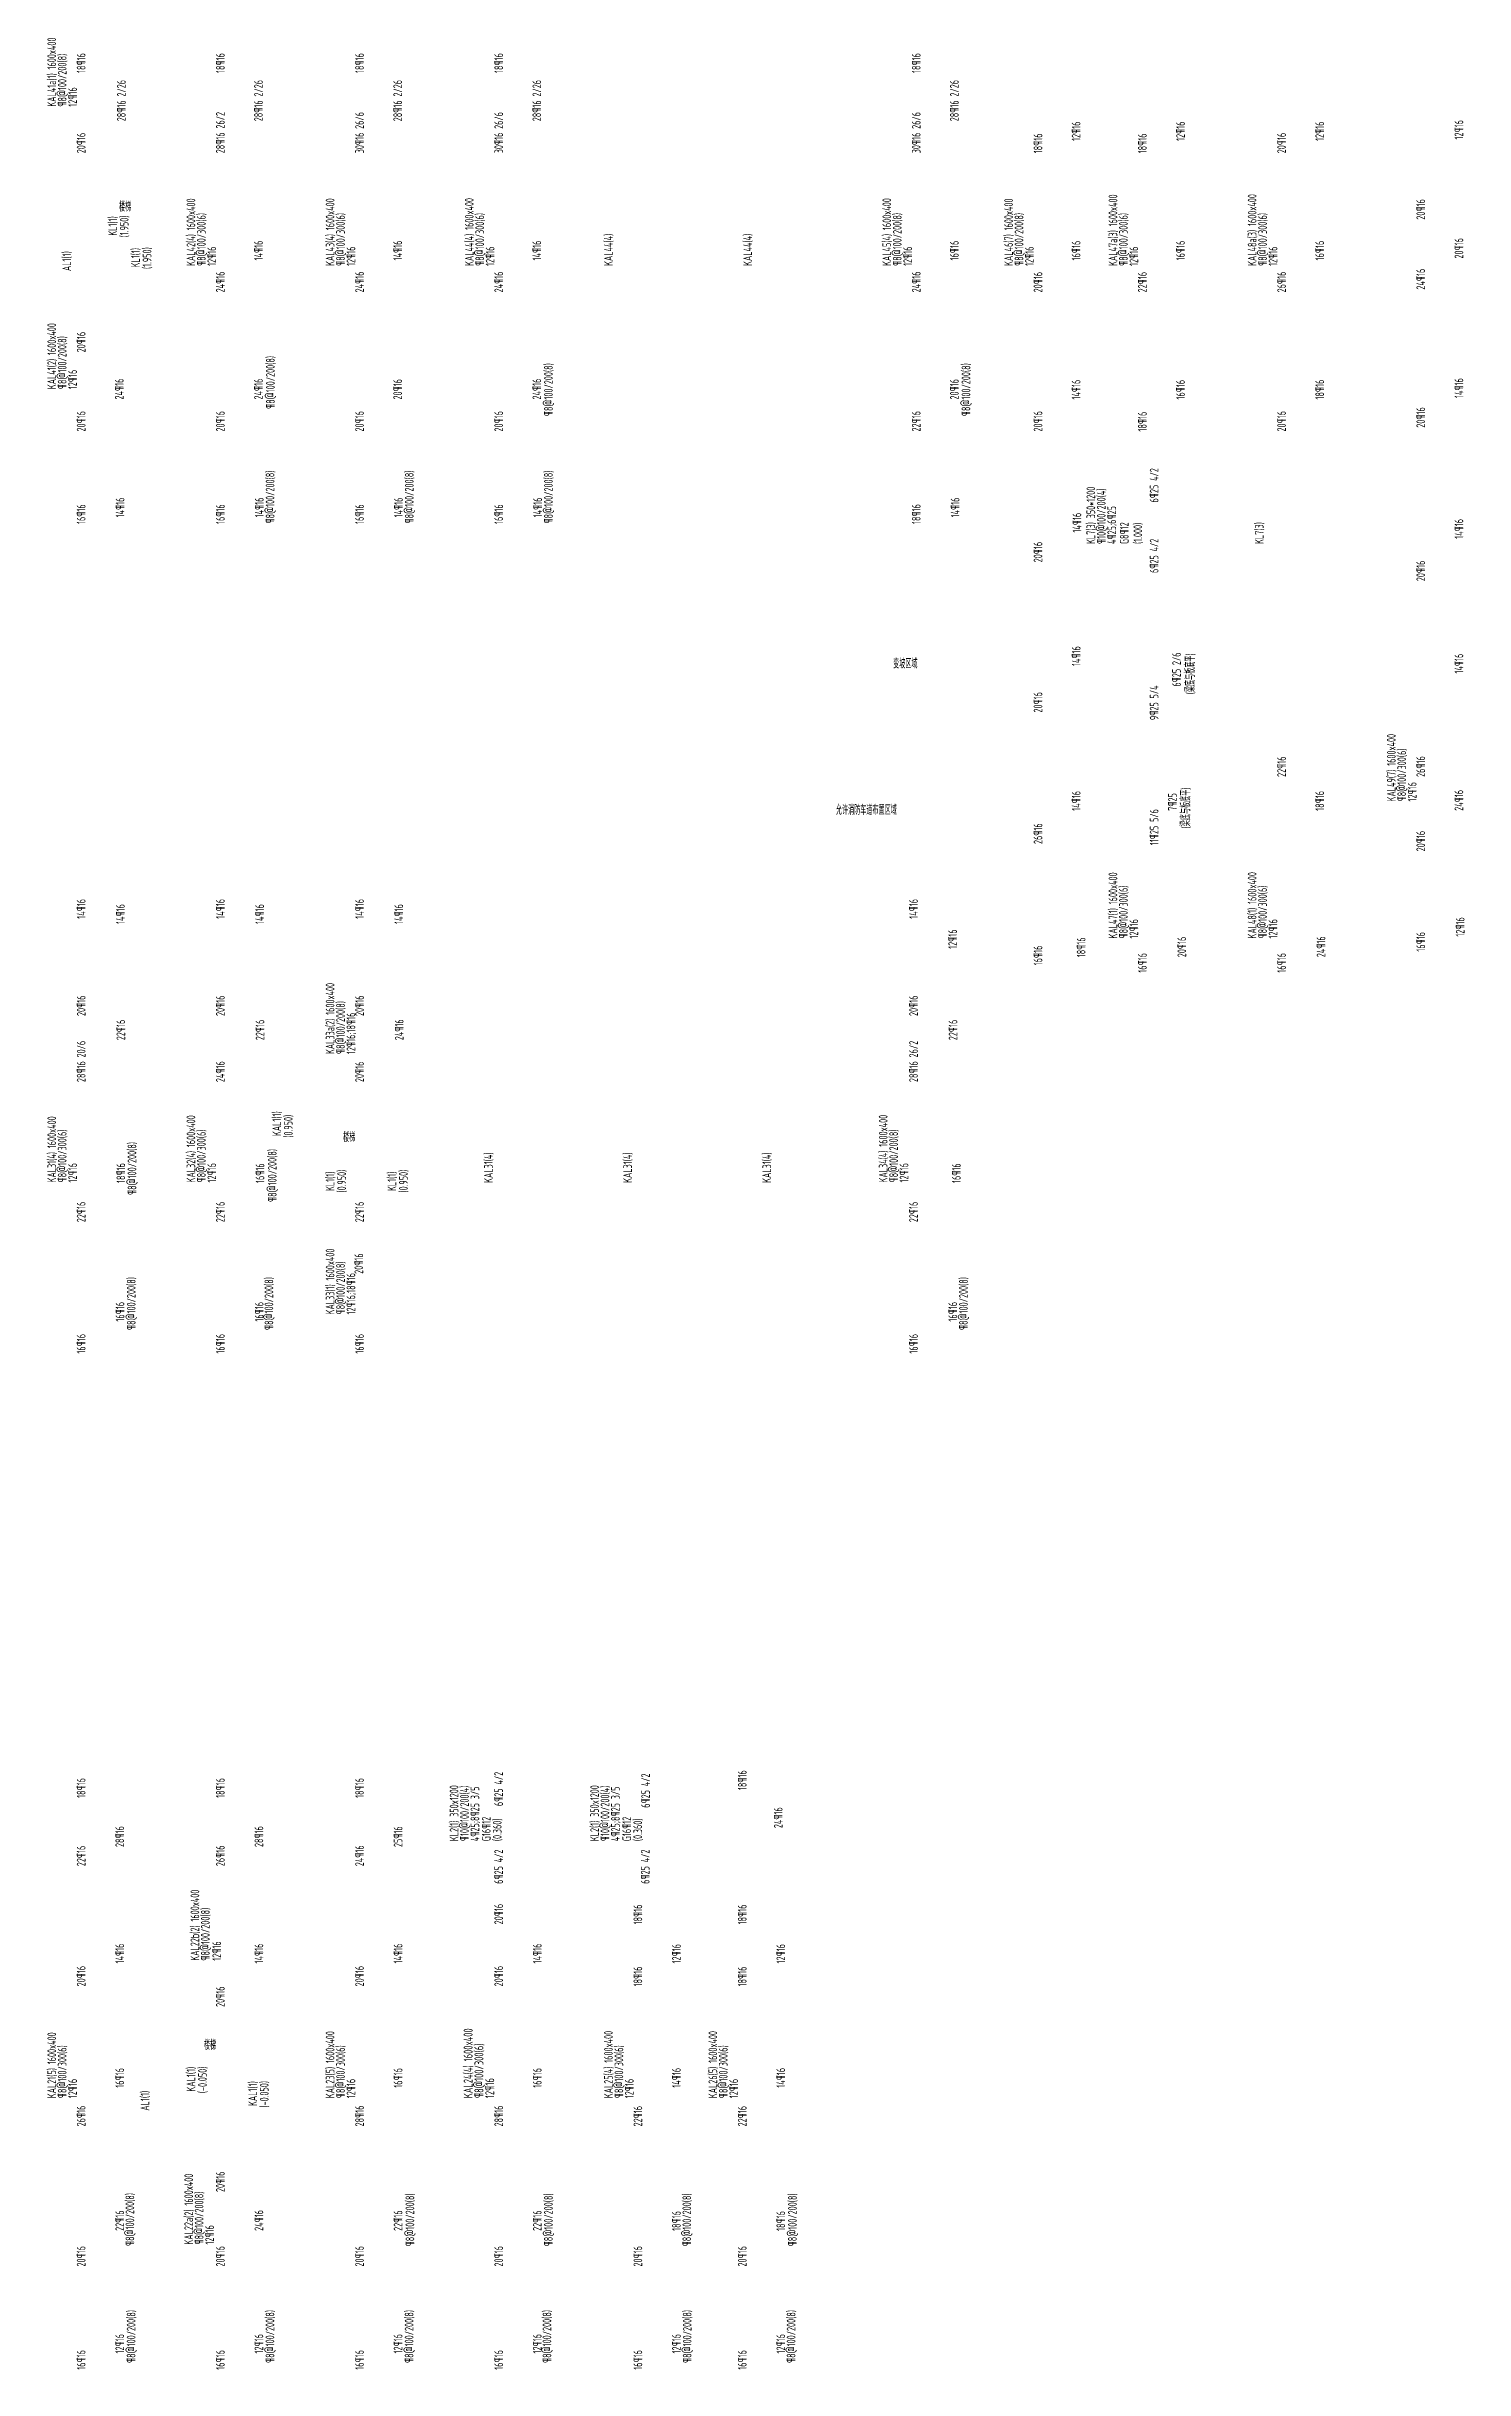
# Model space of a CAD drawing. Extents: x 2468086 to 6957054, y -3413633 to -667223.
# Drawn here: x 5552859 to 5634370, y -1408433 to -1274852 of the extents above; entities that cross this region are included whole.
import ezdxf

# ---------------------------------------------------------------- set-up
doc = ezdxf.new("R2010")
doc.units = 0
doc.header["$LTSCALE"] = 100
doc.header["$MEASUREMENT"] = 0
doc.layers.get('0').update_dxf_attribs({"linetype": 'CONTINUOUS'})
doc.layers.add('垂直标注', color=2, linetype='CONTINUOUS')
doc.layers.add('垂直钢筋', color=7, linetype='CONTINUOUS')
doc.styles.add('GB', font='gbxwxt.shx', dxfattribs={"width": 0.7, "height": 500, "bigfont": 'gbhzfs.shx'})
doc.styles.get("Standard").update_dxf_attribs({"font": 'gbxwxt.shx', "width": 0.8, "bigfont": 'gbhzfs.shx'})

msp = doc.modelspace()

# ---------------------------------------------------------------- texts
at = {"style": 'GB', "width": 0.7}
for s, p in [('楼梯', (5557029.4, -1284344.6)), ('变坡区域', (5601525.6, -1310612.2)), ('允许消防车道布置区域', (5598236.7, -1319027.1)), ('楼梯', (5569907.9, -1337844.6)), ('楼梯', (5561907.9, -1390044.4))]:
    msp.add_text(s, height=500, dxfattribs=at).set_placement(p)
at = {"layer": '垂直标注', "width": 0.7}
for s, height, p in [('KAL41a(1) 1600x400', 499.988, (5553411.5, -1278314.9)), ('¶8@100/200(8)', 499.988, (5554011.5, -1278314.9)), ('12¶16', 499.99, (5554611.5, -1278314.9)), ('KL1(1) ', 500, (5556913.6, -1285736.2)), ('(1.950)', 500, (5557576.4, -1285829.6)), ('KAL42(4) 1600x400', 499.988, (5561411.6, -1287472.4)), ('¶8@100/300(6)', 499.988, (5562011.5, -1287472.4)), ('KAL43(4) 1600x400', 499.988, (5569411.6, -1287472.4)), ('¶8@100/300(6)', 499.988, (5570011.5, -1287472.4)), ('KAL44(4) 1600x400', 499.988, (5577411.6, -1287472.4)), ('¶8@100/300(6)', 499.988, (5578011.5, -1287472.4)), ('KAL45(4) 1600x400', 499.988, (5601411.6, -1287472.4)), ('¶8@100/200(8)', 499.988, (5602011.5, -1287472.4)), ('KAL46(7) 1600x400', 499.988, (5608411.6, -1287472.4)), ('¶8@100/200(8)', 499.988, (5609011.5, -1287472.4)), ('KAL47a(3) 1600x400', 499.988, (5614411.6, -1287472.4)), ('¶8@100/300(6)', 499.988, (5615011.5, -1287472.4)), ('KAL48a(3) 1600x400', 499.988, (5622411.6, -1287472.4)), ('¶8@100/300(6)', 499.988, (5623011.5, -1287472.4)), ('KAL44(4)', 499.99, (5585411.6, -1287472.4)), ('KAL44(4)', 499.99, (5593411.6, -1287472.4)), ('AL1(1)', 500, (5554271.2, -1287769.1)), ('KL1(1) ', 500, (5558225.7, -1287558.5)), ('(1.950)', 500, (5558888.5, -1287651.9)), ('12¶16', 499.99, (5562611.5, -1287472.4)), ('12¶16', 499.99, (5570611.5, -1287472.4)), ('12¶16', 499.99, (5578611.5, -1287472.4)), ('12¶16', 499.99, (5602611.5, -1287472.4)), ('12¶16', 499.99, (5609611.5, -1287472.4)), ('12¶16', 499.99, (5615611.5, -1287472.4)), ('12¶16', 499.99, (5623611.5, -1287472.4)), ('KAL41(2) 1600x400', 499.988, (5553411.6, -1294558.5)), ('¶8@100/200(8)', 499.988, (5554011.5, -1294558.5)), ('12¶16', 499.99, (5554611.5, -1294558.5)), ('KL7(3) 350*1200', 499.999, (5613139.9, -1303460.8)), ('¶10@100/200(4)', 499.999, (5613739.9, -1303460.8)), ('4¶25;6¶25', 500, (5614339.9, -1303460.8)), ('G8¶12', 500, (5615060.7, -1303460.8)), ('KL7(3)', 500, (5622820.7, -1303460.8)), ('(1.000)', 500, (5615840, -1303460.8)), ('KAL49(7) 1600x400', 499.988, (5630411.6, -1318265)), ('¶8@100/300(6)', 499.988, (5631011.5, -1318265)), ('12¶16', 499.99, (5631611.5, -1318265)), ('KAL47(1) 1600x400', 499.988, (5614411.6, -1326146.5)), ('¶8@100/300(6)', 499.988, (5615011.5, -1326146.5)), ('KAL48(1) 1600x400', 499.988, (5622411.6, -1326146.5)), ('¶8@100/300(6)', 499.988, (5623011.5, -1326146.5)), ('12¶16', 499.99, (5615611.5, -1326146.5)), ('12¶16', 499.99, (5623611.5, -1326146.5)), ('KAL33a(2) 1600x400', 499.988, (5569411.5, -1332789.9)), ('¶8@100/200(8)', 499.988, (5570011.5, -1332789.9)), ('12¶16;18¶16', 499.988, (5570611.5, -1332789.9)), ('KAL31(4) 1600x400', 499.988, (5553411.6, -1340174.3)), ('KAL32(4) 1600x400', 499.988, (5561411.6, -1340174.3)), ('KAL1(1) ', 500, (5566344.7, -1337507.4)), ('(0.950)', 500, (5567007.5, -1337600.8)), ('KAL34(4) 1600x400', 499.988, (5601203.3, -1340174.3)), ('¶8@100/300(6)', 499.988, (5554011.6, -1340174.3)), ('¶8@100/300(6)', 499.988, (5562011.6, -1340174.3)), ('¶8@100/200(8)', 499.988, (5601803.3, -1340174.3)), ('12¶16', 499.99, (5554611.6, -1340174.3)), ('12¶16', 499.99, (5562611.6, -1340174.3)), ('KL1(1) ', 500, (5569413.6, -1340664.5)), ('(0.950)', 500, (5570076.4, -1340757.8)), ('KL1(1) ', 500, (5572963.6, -1340664.5)), ('(0.950)', 500, (5573626.4, -1340757.8)), ('KAL31(4)', 499.99, (5578511.7, -1340198.8)), ('KAL31(4)', 499.99, (5586511.7, -1340198.8)), ('KAL31(4)', 499.99, (5594511.7, -1340198.8)), ('12¶16', 499.99, (5602403.3, -1340174.3)), ('KAL33(1) 1600x400', 499.988, (5569411.5, -1347763.6)), ('¶8@100/200(8)', 499.988, (5570011.5, -1347763.6)), ('12¶16;18¶16', 499.988, (5570611.5, -1347763.6)), ('KL2(1) 350x1200', 500, (5576537.3, -1378050.8)), ('¶10@100/200(4)', 500, (5577137.3, -1378050.8)), ('4¶25;8¶25 3/5', 500, (5577737.3, -1378050.8)), ('KL2(1) 350x1200', 500, (5584612.3, -1378050.8)), ('¶10@100/200(4)', 500, (5585212.3, -1378050.8)), ('4¶25;8¶25 3/5', 500, (5585812.3, -1378050.8)), ('G16¶12', 500, (5578387.4, -1378050.8)), ('(0.360)', 500, (5579019.1, -1378050.8)), ('G16¶12', 500, (5586462.4, -1378050.8)), ('(0.360)', 500, (5587094.1, -1378050.8)), ('KAL22b(2) 1600x400', 499.988, (5561639.7, -1384925)), ('¶8@100/200(8)', 499.988, (5562239.7, -1384925)), ('12¶16', 499.99, (5562893, -1384925)), ('KAL21(5) 1600x400', 499.999, (5553411.5, -1392832.2)), ('¶8@100/300(6)', 499.999, (5554011.5, -1392832.2)), ('KAL23(5) 1600x400', 499.999, (5569411.5, -1392832.2)), ('¶8@100/300(6)', 499.999, (5570011.5, -1392832.2)), ('KAL24(4) 1600x400', 516.665, (5577355.1, -1392828.9)), ('¶8@100/300(6)', 516.665, (5577975.1, -1392828.9)), ('KAL25(4) 1600x400', 499.988, (5585411.5, -1392832.2)), ('¶8@100/300(6)', 499.988, (5586011.5, -1392832.2)), ('KAL26(5) 1600x400', 499.999, (5591411.5, -1392832.2)), ('¶8@100/300(6)', 499.999, (5592011.5, -1392832.2)), ('12¶16', 500, (5554611.5, -1392832.2)), ('KAL1(1) ', 500, (5561413.6, -1392450.9)), ('(-0.050)', 500, (5562076.4, -1392544.3)), ('12¶16', 500, (5570611.5, -1392832.2)), ('12¶16', 516.67, (5578595.1, -1392828.9)), ('12¶16', 499.99, (5586611.5, -1392832.2)), ('12¶16', 500, (5592611.5, -1392832.2)), ('AL1(1)', 500, (5558771.2, -1393548.8)), ('KAL1(1) ', 500, (5564963.6, -1393279.2)), ('(-0.050)', 500, (5565626.4, -1393372.6)), ('KAL22a(2) 1600x400', 499.999, (5561283.6, -1401247.5)), ('¶8@100/200(8)', 499.999, (5561883.6, -1401247.5)), ('12¶16', 500, (5562483.6, -1401247.5))]:
    msp.add_text(s, height=height, rotation=90, dxfattribs=at).set_placement(p)
at = {"layer": '垂直钢筋', "width": 0.7}
for s, p in [('18¶16', (5555103.1, -1276377.2)), ('18¶16', (5563103.1, -1276377.2)), ('18¶16', (5571103.1, -1276377.2)), ('18¶16', (5579103.1, -1276377.2)), ('18¶16', (5603103.1, -1276377.2)), ('28¶16 2/26', (5557414.2, -1279154.1)), ('28¶16 2/26', (5565294.4, -1279154.1)), ('28¶16 2/26', (5573294.4, -1279154.1)), ('28¶16 2/26', (5581294.4, -1279154.1)), ('28¶16 2/26', (5605294.4, -1279154.1)), ('28¶16 26/2', (5563103.1, -1280994.7)), ('30¶16 26/6', (5571103.1, -1280994.7)), ('30¶16 26/6', (5579103.1, -1280994.7)), ('30¶16 26/6', (5603103.1, -1280994.7)), ('12¶16', (5612294.4, -1280284.7)), ('12¶16', (5618294.4, -1280284.7)), ('12¶16', (5626294.4, -1280284.7)), ('12¶16', (5634297.6, -1280199.9)), ('20¶16', (5555103.1, -1280994.7)), ('18¶16', (5610103.1, -1280994.7)), ('18¶16', (5616103.1, -1280994.7)), ('20¶16', (5624103.1, -1280994.7)), ('20¶16', (5632103.1, -1284813.5)), ('14¶16', (5565294.4, -1287154.2)), ('14¶16', (5573294.4, -1287154.2)), ('14¶16', (5581294.4, -1287154.2)), ('16¶16', (5605294.4, -1287154.2)), ('16¶16', (5612294.4, -1287154.2)), ('16¶16', (5618294.4, -1287154.2)), ('16¶16', (5626294.4, -1287154.2)), ('20¶16', (5634297.6, -1287048.1)), ('24¶16', (5563103.1, -1288994.8)), ('24¶16', (5571103.1, -1288994.8)), ('24¶16', (5579103.1, -1288994.8)), ('24¶16', (5603103.1, -1288994.8)), ('20¶16', (5610103.1, -1288994.8)), ('22¶16', (5616103.1, -1288994.8)), ('26¶16', (5624103.1, -1288994.8)), ('24¶16', (5632103.1, -1288835.2)), ('20¶16', (5555103.1, -1292440.3)), ('¶8@100/200(8)', (5565980.5, -1295696)), ('24¶16', (5557294.4, -1295154.1)), ('24¶16', (5565294.4, -1295154.1)), ('20¶16', (5573294.4, -1295154.1)), ('24¶16', (5581294.4, -1295154.1)), ('¶8@100/200(8)', (5581962, -1296113)), ('20¶16', (5605294.4, -1295154.1)), ('¶8@100/200(8)', (5605962, -1296113)), ('14¶16', (5612294.4, -1295154.1)), ('16¶16', (5618294.4, -1295154.1)), ('18¶16', (5626294.4, -1295154.1)), ('14¶16', (5634297.6, -1295065.6)), ('20¶16', (5555103.1, -1296994.7)), ('20¶16', (5563103.1, -1296994.7)), ('20¶16', (5571103.1, -1296994.7)), ('20¶16', (5579103.1, -1296994.7)), ('22¶16', (5603103.1, -1296994.7)), ('20¶16', (5610103.1, -1296994.7)), ('18¶16', (5616103.1, -1296994.7)), ('20¶16', (5624103.1, -1296994.7)), ('20¶16', (5632103.1, -1296775.5)), ('¶8@100/200(8)', (5565962, -1302285)), ('¶8@100/200(8)', (5573962, -1302285)), ('¶8@100/200(8)', (5581962, -1302285)), ('6¶25 4/2', (5616779.3, -1301074.9)), ('14¶16', (5557340.8, -1301930.4)), ('14¶16', (5565340.8, -1301930.4)), ('14¶16', (5573340.8, -1301930.4)), ('14¶16', (5581340.8, -1301930.4)), ('14¶16', (5605340.8, -1301930.4)), ('16¶16', (5555103.1, -1302310.7)), ('16¶16', (5563103.1, -1302310.7)), ('16¶16', (5571103.1, -1302310.7)), ('16¶16', (5579103.1, -1302310.7)), ('18¶16', (5603103.1, -1302310.7)), ('14¶16', (5612340.8, -1302806.5)), ('14¶16', (5634297.6, -1303160.4)), ('20¶16', (5610103.1, -1304513.9)), ('6¶25 4/2', (5616779.3, -1305131.5)), ('20¶16', (5632103.1, -1305599.9)), ('14¶16', (5612297.6, -1310476.2)), ('6¶25 2/6', (5618063.9, -1311661.8)), ('(梁底与板底平)', (5618869.8, -1312103.1)), ('14¶16', (5634297.6, -1310911.4)), ('20¶16', (5610103.1, -1313154.4)), ('9¶25 5/4', (5616779.3, -1313588.6)), ('22¶16', (5624103.1, -1316856.3)), ('26¶16', (5632103.1, -1316856.3)), ('14¶16', (5612297.6, -1318802.6)), ('7¶25', (5617831.4, -1318802.6)), ('(梁底与板底平)', (5618610, -1319818.3)), ('18¶16', (5626297.6, -1318802.6)), ('24¶16', (5634297.6, -1318802.6)), ('26¶16', (5610103.1, -1320714.3)), ('11¶25 5/6', (5616779.3, -1320779.6)), ('20¶16', (5632103.1, -1321136.4)), ('14¶16', (5555103.1, -1325011.7)), ('14¶16', (5557360.9, -1325309.7)), ('14¶16', (5563103.1, -1325011.7)), ('14¶16', (5565360.9, -1325309.7)), ('14¶16', (5571103.1, -1325011.7)), ('14¶16', (5573360.9, -1325309.7)), ('14¶16', (5602946.8, -1325011.7)), ('12¶16', (5634369.8, -1326039.1)), ('12¶16', (5605196.1, -1326739.8)), ('18¶16', (5612584.2, -1327221.6)), ('20¶16', (5618369.8, -1327221.6)), ('24¶16', (5626369.8, -1327221.6)), ('16¶16', (5632103.1, -1326902.5)), ('16¶16', (5610103.1, -1327687.5)), ('16¶16', (5616103.1, -1328112)), ('16¶16', (5624103.1, -1328112)), ('20¶16', (5555103.1, -1330602.7)), ('20¶16', (5563103.1, -1330602.7)), ('20¶16', (5571103.1, -1330602.7)), ('20¶16', (5602946.8, -1330602.7)), ('22¶16', (5557383.7, -1331995.2)), ('22¶16', (5565383.7, -1331995.2)), ('24¶16', (5573383.7, -1331995.2)), ('22¶16', (5605218.9, -1331995.2)), ('28¶16 20/6', (5555103.1, -1334404.4)), ('28¶16 26/2', (5602946.8, -1334404.4)), ('24¶16', (5563103.1, -1334404.4)), ('20¶16', (5571103.1, -1334404.4)), ('¶8@100/200(8)', (5558023.9, -1340895.3)), ('18¶16', (5557383.7, -1340205.3)), ('16¶16', (5565383.7, -1340205.3)), ('¶8@100/200(8)', (5566085.8, -1341297.4)), ('16¶16', (5605408.6, -1340205.3)), ('22¶16', (5555103.1, -1342460.1)), ('22¶16', (5563103.1, -1342460.1)), ('22¶16', (5571103.1, -1342460.1)), ('22¶16', (5602946.8, -1342460.1)), ('20¶16', (5571063.3, -1345430)), ('¶8@100/200(8)', (5557980, -1348661.4)), ('¶8@100/200(8)', (5565893.7, -1348661.4)), ('¶8@100/200(8)', (5605816.9, -1348661.4)), ('16¶16', (5557337.4, -1348174)), ('16¶16', (5565337.4, -1348174)), ('16¶16', (5605204.4, -1348174)), ('16¶16', (5555103.1, -1350014.6)), ('16¶16', (5563103.1, -1350014.6)), ('16¶16', (5571103.1, -1350014.6)), ('16¶16', (5602946.8, -1350014.6)), ('6¶25 4/2', (5579098.7, -1376035.2)), ('6¶25 4/2', (5587546.1, -1376131.4)), ('18¶16', (5593103.1, -1375113.8)), ('18¶16', (5555103.1, -1375561.7)), ('18¶16', (5563103.1, -1375561.7)), ('18¶16', (5571103.1, -1375561.7)), ('24¶16', (5595169, -1377302.5)), ('22¶16', (5555103.1, -1379490.7)), ('28¶16', (5557319, -1378389.6)), ('26¶16', (5563103.1, -1379490.7)), ('28¶16', (5565319, -1378389.6)), ('24¶16', (5571103.1, -1379490.7)), ('25¶16', (5573319, -1378389.6)), ('6¶25 4/2', (5579098.7, -1380506.2)), ('6¶25 4/2', (5587523.7, -1380506.2)), ('20¶16', (5579103.1, -1382836)), ('18¶16', (5587103.1, -1382836)), ('18¶16', (5593103.1, -1382836)), ('14¶16', (5557319, -1385081.1)), ('14¶16', (5565319, -1385081.1)), ('14¶16', (5573319, -1385081.1)), ('14¶16', (5581319, -1385081.1)), ('12¶16', (5589319, -1385081.1)), ('12¶16', (5595319, -1385081.1)), ('20¶16', (5555103.1, -1386401.9)), ('20¶16', (5571103.1, -1386401.9)), ('20¶16', (5579103.1, -1386401.9)), ('18¶16', (5587103.1, -1386401.9)), ('18¶16', (5593103.1, -1386401.9)), ('20¶16', (5563103.1, -1387583.5)), ('16¶16', (5557319, -1392226.6)), ('16¶16', (5573319, -1392226.6)), ('16¶16', (5581319, -1392226.6)), ('14¶16', (5589319, -1392226.6)), ('14¶16', (5595319, -1392226.6)), ('26¶16', (5555103.1, -1394453.8)), ('28¶16', (5571103.1, -1394453.8)), ('28¶16', (5579103.1, -1394453.8)), ('22¶16', (5587103.1, -1394453.8)), ('22¶16', (5593103.1, -1394453.8)), ('20¶16', (5563103.1, -1398226)), ('22¶16', (5557319, -1400460.9)), ('¶8@100/200(8)', (5557902.9, -1401330.2)), ('24¶16', (5565319, -1400460.9)), ('22¶16', (5573319, -1400460.9)), ('¶8@100/200(8)', (5574000.8, -1401352)), ('22¶16', (5581319, -1400460.9)), ('¶8@100/200(8)', (5581960, -1401352)), ('18¶16', (5589319, -1400460.9)), ('¶8@100/200(8)', (5589915.3, -1401352)), ('18¶16', (5595319, -1400460.9)), ('¶8@100/200(8)', (5595986.6, -1401352)), ('20¶16', (5555103.1, -1402510.8)), ('20¶16', (5563103.1, -1402510.8)), ('20¶16', (5571103.1, -1402510.8)), ('20¶16', (5579103.1, -1402510.8)), ('20¶16', (5587103.1, -1402510.8)), ('20¶16', (5593103.1, -1402510.8)), ('12¶16', (5557319, -1407508)), ('¶8@100/200(8)', (5557974.7, -1408056.6)), ('12¶16', (5565319, -1407508)), ('¶8@100/200(8)', (5565955.2, -1408056.6)), ('12¶16', (5573319, -1407508)), ('¶8@100/200(8)', (5573952.9, -1408056.6)), ('12¶16', (5581319, -1407508)), ('¶8@100/200(8)', (5581877, -1408056.6)), ('12¶16', (5589319, -1407508)), ('¶8@100/200(8)', (5589937.6, -1408056.6)), ('12¶16', (5595319, -1407508)), ('¶8@100/200(8)', (5595910.8, -1408056.6)), ('16¶16', (5555103.1, -1408443.7)), ('16¶16', (5563103.1, -1408443.7)), ('16¶16', (5571103.1, -1408443.7)), ('16¶16', (5579103.1, -1408443.7)), ('16¶16', (5587103.1, -1408443.7)), ('16¶16', (5593103.1, -1408443.7))]:
    msp.add_text(s, height=500, rotation=90, dxfattribs=at).set_placement(p)

doc.saveas('drawing.dxf')
